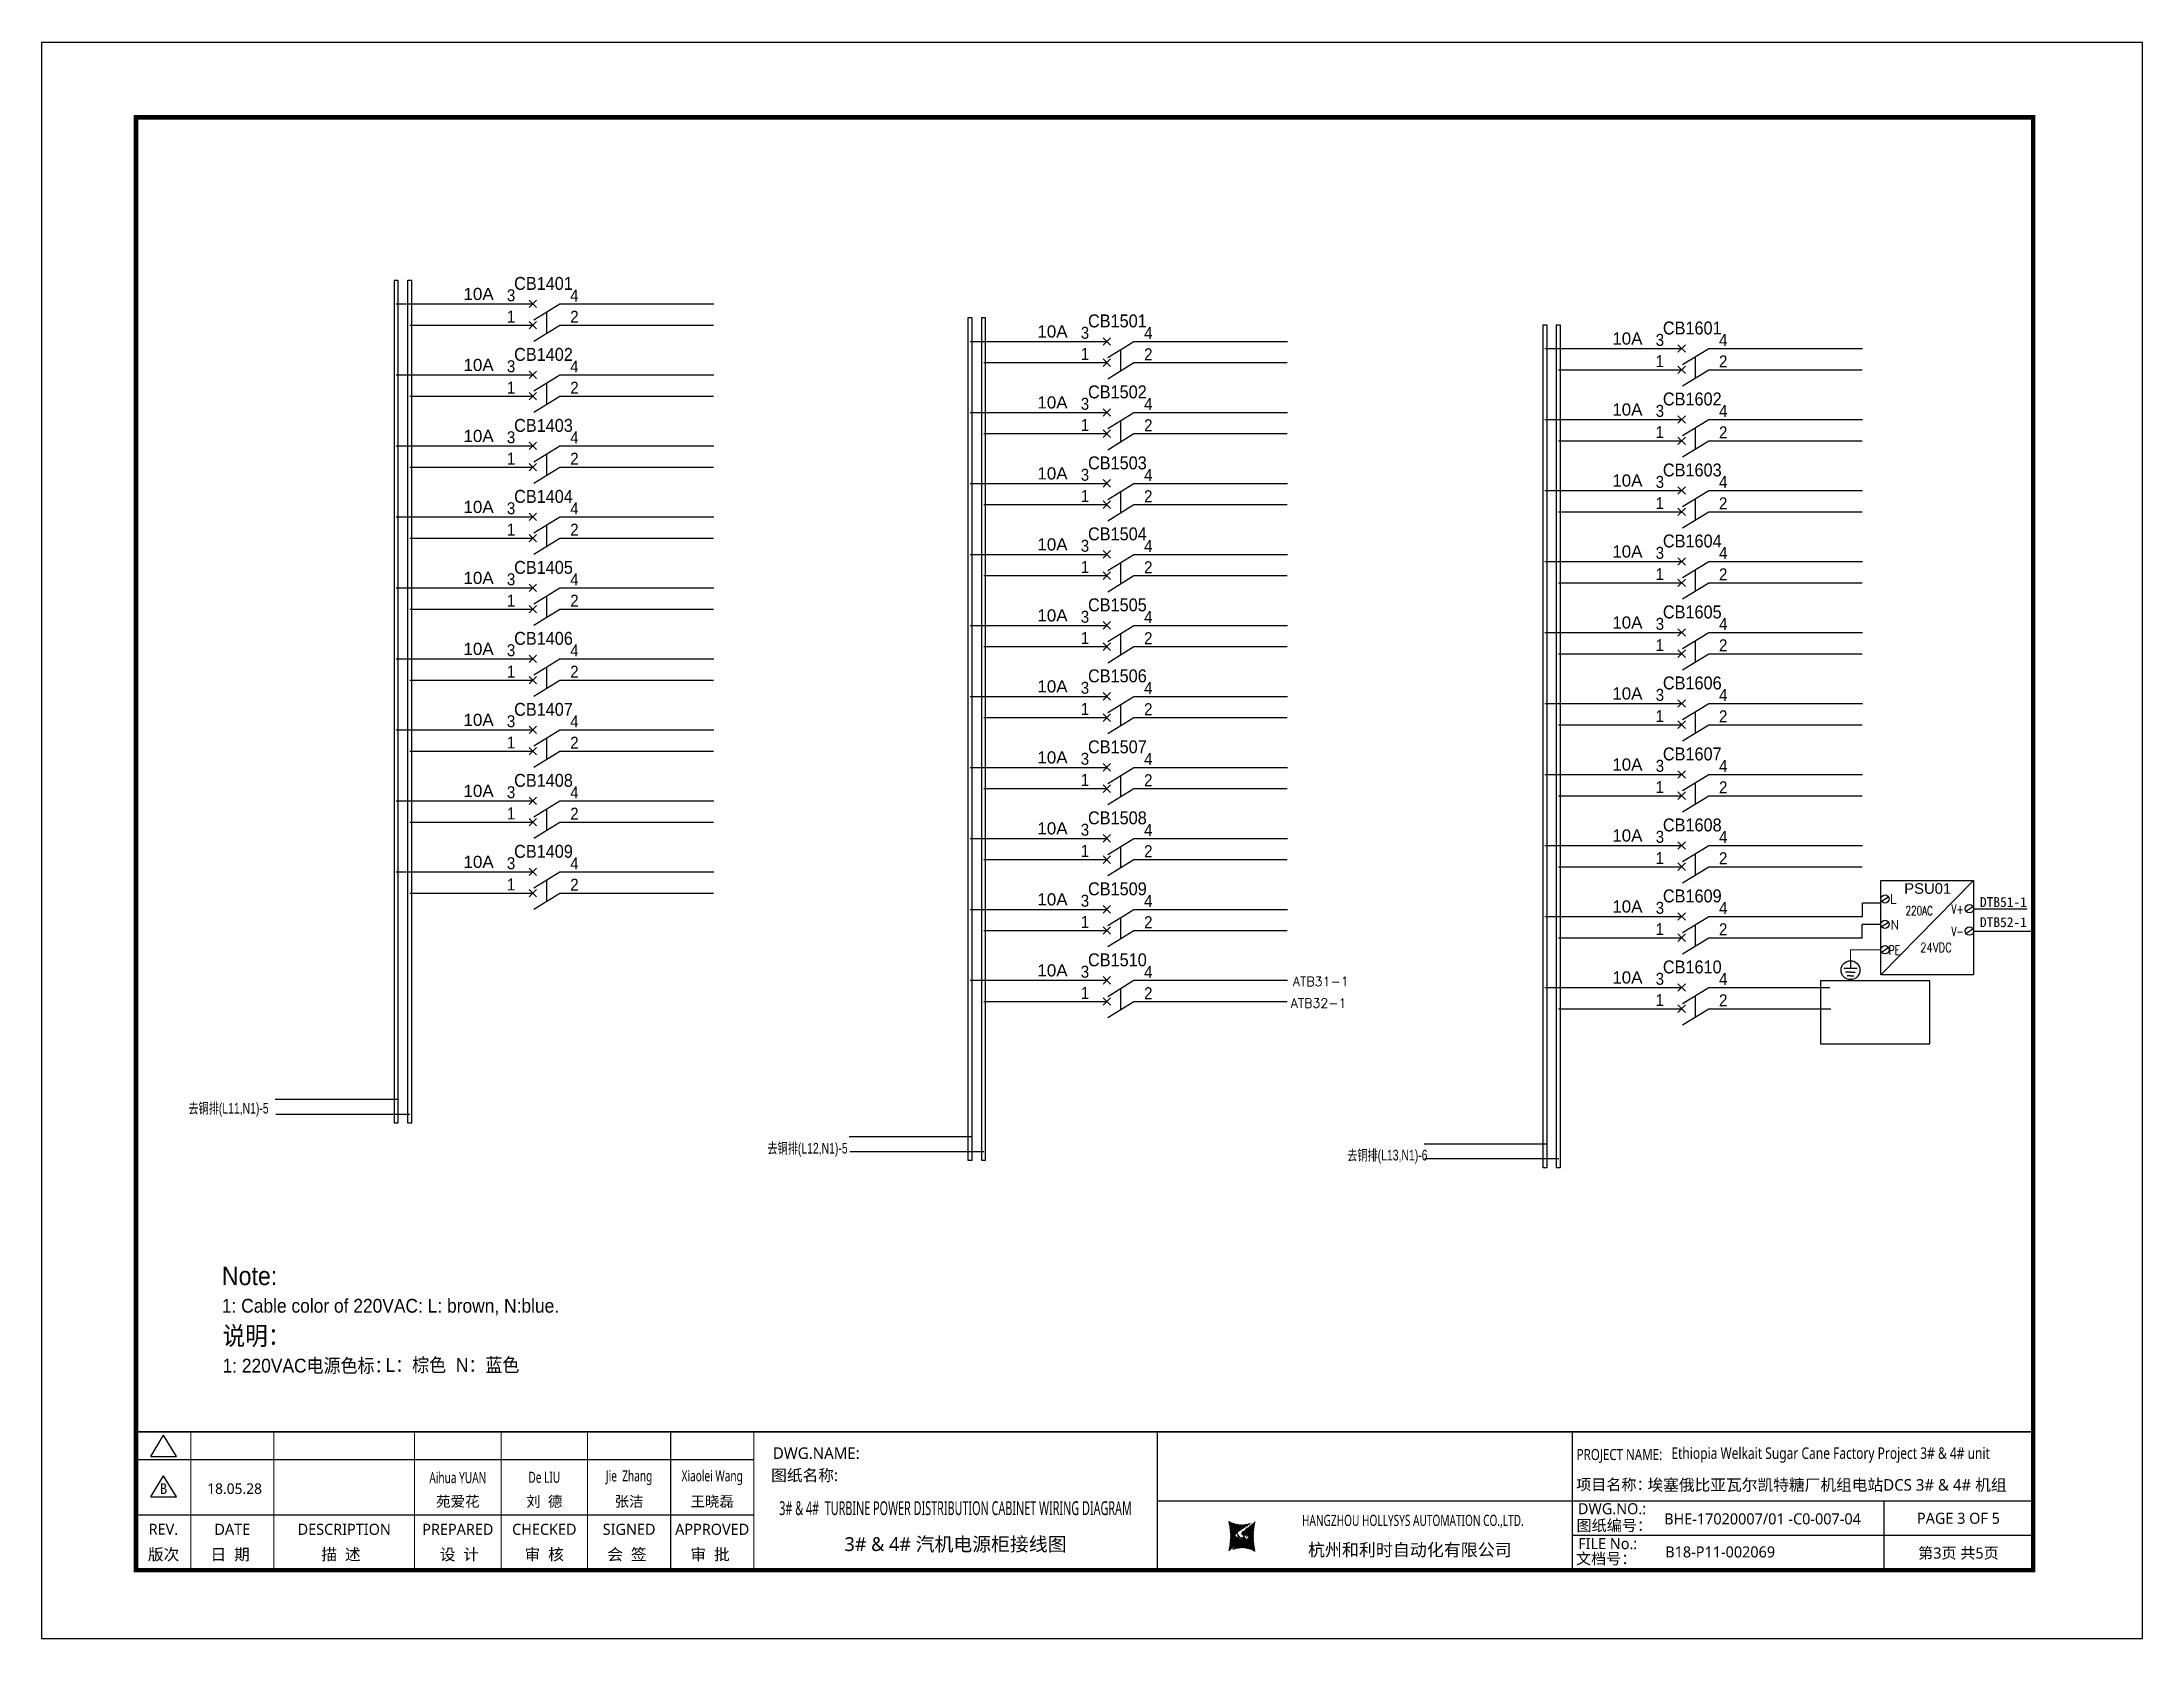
# Model space of a CAD drawing. Extents: x 81437 to 204847, y -54769 to -29444.
# Drawn here: x 106184 to 110740, y -41501 to -38037 of the extents above; entities that cross this region are included whole.
import ezdxf
from ezdxf.enums import TextEntityAlignment as Align
from ezdxf.lldxf.tags import DXFTag

# ---------------------------------------------------------------- set-up
doc = ezdxf.new("R2010")
doc.units = 0
doc.header["$LTSCALE"] = 100
doc.header["$MEASUREMENT"] = 0
for name, color, linetype in [('t', 1, 'Continuous'), ('标准图框及表格', 7, 'Continuous'), ('空气开关', 7, 'Continuous')]:
    doc.layers.add(name, color=color, linetype=linetype)
doc.layers.add('细实线', color=7, linetype='Continuous', lineweight=20)
doc.styles.add('HZ', font='arial.ttf', dxfattribs={"width": 0.7})
doc.styles.add('HZTXT1', font='', dxfattribs={"width": 0.8})
doc.styles.add('ROMANS', font='romans', dxfattribs={"width": 0.8, "height": 2})
doc.styles.add('SIMPLEX', font='simplex')
doc.styles.get("Standard").update_dxf_attribs({"font": ''})
doc.styles.add('微软雅黑', font='')
doc.styles.get('HZTXT1').set_extended_font_data('SimSun')
doc.styles.get('Standard').set_extended_font_data('SimSun')
doc.styles.get('微软雅黑').set_extended_font_data('Microsoft YaHei')
tags = doc.linetypes.add('CENTER', pattern=[2, 1.25, -0.25, 0.25, -0.25]).pattern_tags.tags
tags[10:11] = [DXFTag(74, 4), DXFTag(75, 0), DXFTag(340, '0'), DXFTag(46, 1.0), DXFTag(50, 0.0), DXFTag(44, 0.0), DXFTag(45, 0.0)]
tags[8:9] = [DXFTag(74, 4), DXFTag(75, 0), DXFTag(340, '0'), DXFTag(46, 1.0), DXFTag(50, 0.0), DXFTag(44, 0.0), DXFTag(45, 0.0)]
tags[6:7] = [DXFTag(74, 4), DXFTag(75, 0), DXFTag(340, '0'), DXFTag(46, 1.0), DXFTag(50, 0.0), DXFTag(44, 0.0), DXFTag(45, 0.0)]
tags[4:5] = [DXFTag(74, 4), DXFTag(75, 0), DXFTag(340, '0'), DXFTag(46, 1.0), DXFTag(50, 0.0), DXFTag(44, 0.0), DXFTag(45, 0.0)]
tags = doc.linetypes.add('HIDDEN', pattern=[0.375, 0.25, -0.125]).pattern_tags.tags
tags[6:7] = [DXFTag(74, 4), DXFTag(75, 0), DXFTag(340, '0'), DXFTag(46, 1.0), DXFTag(50, 0.0), DXFTag(44, 0.0), DXFTag(45, 0.0)]
tags[4:5] = [DXFTag(74, 4), DXFTag(75, 0), DXFTag(340, '0'), DXFTag(46, 1.0), DXFTag(50, 0.0), DXFTag(44, 0.0), DXFTag(45, 0.0)]
pattern_1 = [(45, (-6.162819773475348, -58.86246267448996), (-0.736262898216564, 0.7362628982165641), [])]

msp = doc.modelspace()

# ---------------------------------------------------------------- texts
at = {"lineweight": -3, "style": 'HZTXT1'}
for s, p in [('DTB51-1', (110490.6568113023, -39913.44797413937)), ('DTB52-1', (110490.6568113023, -39957.1245553447))]:
    msp.add_text(s, height=21.375, dxfattribs=at).set_placement(p, align=Align.RIGHT)
at = {"color": 7, "linetype": 'HIDDEN', "lineweight": -3, "style": 'SIMPLEX'}
for s, p in [('ATB31-1', (108958.6538373728, -40074.91638571709)), ('ATB32-1', (108953.9798854496, -40122.0367940885))]:
    msp.add_text(s, height=20, dxfattribs=at).set_placement(p, align=Align.MIDDLE)
at = {"style": 'HZ', "width": 0.7}
for s, p in [('去铜排(L11,N1)-5', (106501.9595967884, -40361.4292321304)), ('去铜排(L12,N1)-5', (107758.1550993222, -40448.17198694376)), ('去铜排(L13,N1)-6', (109016.0465674225, -40463.2640368431))]:
    msp.add_text(s, height=23.1, dxfattribs=at).set_placement(p)
at = {"color": 3, "style": 'HZ', "width": 0.9}
for s, height, p in [('Note:', 40, (106574.7020848924, -40733.72281414454)), ('1: Cable color of 220VAC: L: brown, N:blue.', 30, (106574.7020848924, -40793.46825043196)), ('说明：', 40, (106576.1195334742, -40863.60697832057)), ('说明：', 40, (106576.1195334742, -40863.60697832057)), ('1: 220VAC电源色标：', 30, (106576.1195334742, -40923.352414608)), ('L：棕色', 30, (106929.7758663281, -40921.92079224924)), ('N：蓝色', 30, (107082.3933352159, -40921.92095480012))]:
    msp.add_text(s, height=height, dxfattribs=at).set_placement(p)
at = {"layer": '空气开关', "style": 'HZ', "width": 0.9}
for s, p in [('3', (107192.999840509, -38599.49438087454)), ('4', (107330.4123400914, -38599.95254530747)), ('1', (107192.999840509, -38645.60601630605)), ('2', (107330.4123400914, -38646.06418073898)), ('3', (108438.0634074245, -38680.82888717065)), ('4', (108575.4759070069, -38681.28705160358)), ('3', (109685.2878195541, -38696.22521077626)), ('4', (109822.7003191365, -38696.68337520919)), ('1', (108438.0634074245, -38726.94052260215)), ('2', (108575.4759070069, -38727.39868703508)), ('1', (109685.2878195541, -38742.33684620776)), ('2', (109822.7003191365, -38742.79501064069)), ('3', (107192.999840509, -38753.49438087454)), ('4', (107330.4123400914, -38753.95254530747)), ('1', (107192.999840509, -38799.60601630605)), ('2', (107330.4123400914, -38800.06418073898)), ('3', (108438.0634074245, -38834.82888717065)), ('4', (108575.4759070069, -38835.28705160358)), ('1', (108438.0634074245, -38880.94052260215)), ('2', (108575.4759070069, -38881.39868703508)), ('3', (109685.2878195541, -38850.22521077626)), ('4', (109822.7003191365, -38850.68337520919)), ('3', (107192.999840509, -38907.49438087454)), ('4', (107330.4123400914, -38907.95254530747)), ('1', (109685.2878195541, -38896.33684620776)), ('2', (109822.7003191365, -38896.79501064069)), ('1', (107192.999840509, -38953.60601630605)), ('2', (107330.4123400914, -38954.06418073898)), ('3', (108438.0634074245, -38988.82888717065)), ('4', (108575.4759070069, -38989.28705160358)), ('3', (109685.2878195541, -39004.22521077626)), ('4', (109822.7003191365, -39004.68337520919)), ('3', (107192.999840509, -39061.49438087454)), ('4', (107330.4123400914, -39061.95254530747)), ('1', (108438.0634074245, -39034.94052260215)), ('2', (108575.4759070069, -39035.39868703508)), ('1', (109685.2878195541, -39050.33684620776)), ('2', (109822.7003191365, -39050.79501064069)), ('1', (107192.999840509, -39107.60601630605)), ('2', (107330.4123400914, -39108.06418073898)), ('3', (108438.0634074245, -39142.82888717065)), ('4', (108575.4759070069, -39143.28705160358)), ('3', (109685.2878195541, -39158.22521077626)), ('4', (109822.7003191365, -39158.68337520919)), ('1', (108438.0634074245, -39188.94052260215)), ('2', (108575.4759070069, -39189.39868703508)), ('1', (109685.2878195541, -39204.33684620776)), ('2', (109822.7003191365, -39204.79501064069)), ('3', (107192.999840509, -39215.49438087454)), ('4', (107330.4123400914, -39215.95254530747)), ('1', (107192.999840509, -39261.60601630605)), ('2', (107330.4123400914, -39262.06418073898)), ('3', (108438.0634074245, -39296.82888717065)), ('4', (108575.4759070069, -39297.28705160358)), ('1', (108438.0634074245, -39342.94052260215)), ('2', (108575.4759070069, -39343.39868703508)), ('3', (109685.2878195541, -39312.22521077626)), ('4', (109822.7003191365, -39312.68337520919)), ('3', (107192.999840509, -39369.49438087454)), ('4', (107330.4123400914, -39369.95254530747)), ('1', (109685.2878195541, -39358.33684620776)), ('2', (109822.7003191365, -39358.79501064069)), ('1', (107192.999840509, -39415.60601630605)), ('2', (107330.4123400914, -39416.06418073898)), ('3', (108438.0634074245, -39450.82888717065)), ('4', (108575.4759070069, -39451.28705160358)), ('3', (109685.2878195541, -39466.22521077626)), ('4', (109822.7003191365, -39466.68337520919)), ('3', (107192.999840509, -39523.49438087457)), ('4', (107330.4123400914, -39523.95254530747)), ('1', (108438.0634074245, -39496.94052260215)), ('2', (108575.4759070069, -39497.39868703508)), ('1', (109685.2878195541, -39512.33684620776)), ('2', (109822.7003191365, -39512.79501064069)), ('1', (107192.999840509, -39569.60601630605)), ('2', (107330.4123400914, -39570.06418073898)), ('3', (108438.0634074245, -39604.82888717068)), ('4', (108575.4759070069, -39605.28705160358)), ('1', (108438.0634074245, -39650.94052260215)), ('2', (108575.4759070069, -39651.39868703508)), ('3', (109685.2878195541, -39620.22521077629)), ('4', (109822.7003191365, -39620.68337520919)), ('3', (107192.999840509, -39677.49438087457)), ('4', (107330.4123400914, -39677.95254530747)), ('1', (109685.2878195541, -39666.33684620776)), ('2', (109822.7003191365, -39666.79501064069)), ('1', (107192.999840509, -39723.60601630605)), ('2', (107330.4123400914, -39724.06418073898)), ('3', (108438.0634074245, -39758.82888717068)), ('4', (108575.4759070069, -39759.28705160358)), ('3', (109685.2878195541, -39774.22521077629)), ('4', (109822.7003191365, -39774.68337520919)), ('3', (107192.999840509, -39831.49438087457)), ('4', (107330.4123400914, -39831.95254530747)), ('1', (108438.0634074245, -39804.94052260215)), ('2', (108575.4759070069, -39805.39868703508)), ('1', (109685.2878195541, -39820.33684620776)), ('2', (109822.7003191365, -39820.79501064069)), ('1', (107192.999840509, -39877.60601630605)), ('2', (107330.4123400914, -39878.06418073898)), ('3', (108438.0634074245, -39912.82888717068)), ('4', (108575.4759070069, -39913.28705160358)), ('3', (109685.2878195541, -39928.22521077629)), ('4', (109822.7003191365, -39928.68337520919)), ('1', (108438.0634074245, -39958.94052260215)), ('2', (108575.4759070069, -39959.39868703508)), ('1', (109685.2878195541, -39974.33684620776)), ('2', (109822.7003191365, -39974.79501064069)), ('3', (108438.0634074245, -40066.82888717068)), ('4', (108575.4759070069, -40067.28705160358)), ('1', (108438.0634074245, -40112.94052260215)), ('2', (108575.4759070069, -40113.39868703508)), ('3', (109685.2878195541, -40082.22521077629)), ('4', (109822.7003191365, -40082.68337520919)), ('1', (109685.2878195541, -40128.33684620776)), ('2', (109822.7003191365, -40128.79501064069))]:
    msp.add_text(s, height=26.00961058081033, dxfattribs=at).set_placement(p)

# ---------------------------------------------------------------- blocks, each defined once
blk = doc.blocks.new('供电端子')
at = {"style": 'HZ', "width": 0.7}
blk.add_attdef('供电端子', (0, 0), '', height=17, dxfattribs=at)
blk = doc.blocks.new('图框')
at = {"layer": '标准图框及表格'}
h = blk.add_hatch(dxfattribs=at)
h.set_pattern_fill('ANSI31', color=5, scale=8.329863809039892, style=0)
h.set_pattern_definition(pattern_1)
edge = h.paths.add_edge_path()
edge.add_arc((2393.094436262916, -3057.016314091056), 55.18534773488954, 238.1092081981581, 291.6531626184834)
edge.add_line((2413.457117633552, -3108.307481089123), (2382.362679957259, -3129.105284474292))
edge.add_arc((2232.744557938924, -3137.191253253037), 135.3602868968974, 346.3915348661821, 374.2500326978034)
edge.add_line((2364.304773850054, -3169.039594784347), (2391.343418124445, -3146.7148906974))
edge.add_line((2385.17637942767, -3139.143911424919), (2389.981166822123, -3139.761302572286))
edge.add_spline(control_points=[(2391.307199095063, -3146.750097628447), (2392.196661605914, -3145.885543305817), (2393.808172678844, -3144.319160410171), (2393.706362376579, -3140.114756849009), (2391.263680388605, -3139.875266105763), (2389.959101290711, -3139.747359722689)], knot_values=[0, 0, 0, 0, 6.844331067525468, 12.40042740766005, 18.76924275352248, 18.76924275352248, 18.76924275352248, 18.76924275352248], weights=[1, 1, 1, 1, 1, 1], degree=3, periodic=0)
edge.add_spline(control_points=[(2382.352543285211, -3129.127895979397), (2381.626555155563, -3129.73152025812), (2380.315378592357, -3130.821700626719), (2379.381276507607, -3132.24510027398), (2378.964379386169, -3132.880374753903)], knot_values=[0, 0, 0, 0, 5.253673658024614, 9.488438564008057, 9.488438564008057, 9.488438564008057, 9.488438564008057], weights=[1, 1, 1, 1, 1], degree=3, periodic=0)
edge.add_spline(control_points=[(2380.109845815059, -3131.144179531064), (2379.558651433159, -3131.767985770505), (2378.469607692277, -3133.249177120419), (2378.75000888206, -3136.59141356358), (2381.696031569307, -3138.758015293683), (2384.022624161043, -3139.007997601494), (2385.15175362843, -3139.129317677358)], knot_values=[10.66597461496156, 10.66597461496156, 10.66597461496156, 10.66597461496156, 18.97770399508879, 28.89455822145742, 41.119553648298, 52.64692538081317, 52.64692538081317, 52.64692538081317, 52.64692538081317], weights=[1, 1, 1, 1, 1, 1, 1], degree=3, periodic=0)
h = blk.add_hatch(dxfattribs=at)
h.set_pattern_fill('ANSI31', color=3, scale=8.329863809039892, style=0)
h.set_pattern_definition(pattern_1)
edge = h.paths.add_edge_path()
edge.add_line((2396.306912351669, -3134.638821765021), (2401.543221691929, -3135.303048767099))
edge.add_spline(control_points=[(2394.881673431148, -3127.632408877759), (2393.992210920092, -3128.496963200258), (2392.380699847337, -3130.063346096064), (2392.482510149457, -3134.26774965708), (2394.925192137576, -3134.507240400384), (2396.229771235499, -3134.635146783385)], knot_values=[0, 0, 0, 0, 6.844331067526932, 12.40042740766158, 18.76924275352342, 18.76924275352342, 18.76924275352342, 18.76924275352342], weights=[1, 1, 1, 1, 1, 1], degree=3, periodic=0)
edge.add_line((2421.884098676157, -3105.342911721815), (2394.845454401773, -3127.667615808762))
edge.add_spline(control_points=[(2406.462349776273, -3142.781070641064), (2406.85282482484, -3142.285248106444), (2407.700959278394, -3140.915136680455), (2407.438863643569, -3137.791092942495), (2404.4928409567, -3135.624491212552), (2402.166248364556, -3135.374508904741), (2401.037118897577, -3135.253188828716)], knot_values=[12.65408913243743, 12.65408913243743, 12.65408913243743, 12.65408913243743, 18.97770399508879, 28.89455822145742, 41.119553648298, 52.64692538081317, 52.64692538081317, 52.64692538081317, 52.64692538081317], weights=[1, 1, 1, 1, 1, 1, 1], degree=3, periodic=0)
edge.add_line((2405.463463917236, -3143.838156073773), (2406.618423075823, -3142.594514654259))
edge.add_line((2403.858524028219, -3145.261600863971), (2405.463463917236, -3143.838156073904))
edge.add_line((2372.73175489228, -3166.075025417009), (2403.826192568573, -3145.277222031841))
edge.add_arc((2393.094436262916, -3217.366192415033), 55.18534773488965, 58.10920819815809, 111.6531626184834)
edge.add_arc((2553.444314586908, -3137.191253253037), 135.360286896897, 166.3915348661823, 194.2500326978024)
at = {"color": 7}
for p, q in [((2209.47921527367, -2910.443887418679), (2209.47921527367, -3210.443887418679)), ((3109.47921527367, -2910.443887418679), (3109.47921527367, -3210.443887418679)), ((-6.162819773475348, -2970.443887418679), (1333.995352829523, -2970.443887418679)), ((-6.162819773475348, -3090.443887418679), (1333.995352829523, -3090.443887418679)), ((2209.47921527367, -3060.443887418679), (3109.47921527367, -3060.443887418679)), ((3109.47921527367, -3060.443887418679), (4109.47921527367, -3060.443887418679)), ((3785.62275226965, -3060.443887418679), (3785.62275226965, -3210.443887418679)), ((4109.47921527367, -3135.443887418679), (3109.47921527367, -3135.443887418679))]:
    blk.add_line(p, q, dxfattribs=at)
at = {"color": 7, "const_width": 3}
blk.add_lwpolyline([(4109.47921527367, -2910.443887418679), (-6.162819773475348, -2910.443887418679)], dxfattribs=at)
at = {"layer": 't', "color": 7}
for p, q in [((25.78656344305637, -2963.855076038152), (53.73638948711596, -2917.984787991318)), ((81.68621553114644, -2963.855076038152), (53.73638948711596, -2917.984787991318)), ((25.78656344305637, -2963.855076038152), (81.68621553114644, -2963.855076038152)), ((25.78656344305637, -3051.839702165522), (53.73638948711596, -3005.969414118631)), ((81.68621553114644, -3051.839702165522), (53.73638948711596, -3005.969414118631)), ((25.78656344305637, -3051.839702165522), (81.68621553114644, -3051.839702165522))]:
    blk.add_line(p, q, dxfattribs=at)
at = {"layer": 't', "color": 7, "const_width": 9.61519705431492}
blk.add_lwpolyline([(4109.47921527367, -3210.443887418679), (4109.47921527367, -58.86246267448996), (-6.162819773475348, -58.86246267448996), (-6.162819773475348, -3210.443887418679)], close=True, dxfattribs=at)
at = {"layer": 't', "color": 7, "const_width": 2.40379926357873}
for points in [[(112.6024995874977, -2911.645787050457), (112.6024995874977, -3210.443887418679)], [(292.8874443558816, -2911.645787050457), (292.8874443558816, -3210.443887418679)], [(598.2254953145239, -2911.645787050457), (598.2254953145239, -3215.27550872017)], [(785.8254793036103, -2911.645787050457), (785.8254793036103, -3215.27550872017)], [(973.4254632926677, -2911.645787050457), (973.4254632926677, -3215.27550872017)], [(1153.71040806111, -2911.645787050457), (1153.71040806111, -3215.27550872017)], [(1333.995352829523, -2911.645787050457), (1333.995352829523, -3215.27550872017)]]:
    blk.add_lwpolyline(points, dxfattribs=at)
at = {"color": 7, "linetype": 'CENTER', "style": '微软雅黑'}
for s, height, p in [('项目名称：', 24, (3118.237888517288, -3036.94681899895)), ('图纸编号：', 24, (3119.058468482224, -3125.527001057468)), ('杭州和利时自动化有限公司', 27, (2536.38633266712, -3179.976961063531)), ('文档号：', 24, (3117.869572934458, -3197.591179766443))]:
    blk.add_text(s, height=height, dxfattribs=at).set_placement(p)
at = {"color": 7, "style": '微软雅黑', "flags": 8}
for tag, p, height in [('DWG.NAME:', (1375.473639447489, -2969.2419877869), 25), ('DWG.NO.:', (3122.023352488108, -3089.264933317976), 24), ('图纸编号', (3309.199899152482, -3111.267140832559), 24), ('FILENO.:', (3122.509725826509, -3164.966587124836), 24), ('文档号', (3311.563545755656, -3182.994948628203), 24)]:
    blk.add_attdef(tag, p, '', height=height, dxfattribs=at)
at = {"color": 7, "style": '微软雅黑', "width": 0.8, "flags": 8}
for tag, p, height in [('PROJECTNAME:', (3119.317365890063, -2971.670387076527), 24), ('PROJECT_NAME', (3324.743137664682, -2969.191656158461), 25)]:
    blk.add_attdef(tag, p, '', height=height, dxfattribs=at)
at = {"color": 7, "style": '微软雅黑', "flags": 8}
for tag, height, width, p in [('RENLIU', 24, 0.7, (692.0254873090671, -3009.243060483925)), ('SHUFENWANG', 24, 0.7, (879.6254712981536, -3009.243060483925)), ('FANGHOU', 24, 0.7, (1063.567935676903, -3009.243060483925)), ('DANDANLI', 24, 0.7, (1243.852880445316, -3009.243060483925)), ('#10STATIONONTROLCABINETCOVER', 30, 0.6, (1771.737284051596, -3076.044837234568)), ('HANGZHOUHOLLYSYSAUTOMATIONCO.,LTD.', 24, 0.7, (2763.919484516009, -3104.577265918681))]:
    blk.add_attdef(tag, text='', height=height, dxfattribs=dict(at, width=width)).set_placement(p, align=Align.MIDDLE)
for tag, p in [('图纸名称:', (1371.649552043295, -3024.785799731683)), ('项目名称', (3272.897224152879, -3045.626842364768))]:
    blk.add_attdef(tag, text='', height=25, dxfattribs=at).set_placement(p, align=Align.BOTTOM_LEFT)
at = {"color": 7, "flags": 8}
blk.add_attdef('A', text='', height=23, dxfattribs=at).set_placement((53.73638948711596, -3033.744016823508), align=Align.MIDDLE)
at = {"color": 7, "style": '微软雅黑', "flags": 8}
for tag, height, p in [('设计时间', 23, (207.7030023673433, -3033.744016823508)), ('刘仁', 23, (692.0254873090671, -3061.050838701933)), ('王姝芬', 23, (879.6254712981536, -3061.050838701933)), ('侯方', 23, (1063.567935676903, -3061.050838701933)), ('李丹丹', 23, (1243.852880445316, -3061.050838701933)), ('PAGEXOFX', 24, (3947.55098377166, -3097.943887418679)), ('REV.', 24, (53.21983990701119, -3121.911417548025)), ('DATE', 24, (202.7449719716897, -3121.911417548025)), ('DESCRIPTION', 24, (445.5564698352027, -3121.911417548025)), ('PREPARED', 24, (692.0254873090671, -3121.911417548025)), ('CHECKED', 24, (879.625471298139, -3121.911417548025)), ('SIGNED', 24, (1063.567935676889, -3121.911417548025)), ('APPROVED', 24, (1243.852880445316, -3121.911417548025)), ('图纸名称', 30, (1771.737284051596, -3153.557526718527)), ('第几页共几页', 24, (3947.55098377166, -3172.943887418679))]:
    blk.add_attdef(tag, text='', height=height, dxfattribs=at).set_placement(p, align=Align.MIDDLE)
at = {"layer": 't', "color": 7, "style": '微软雅黑'}
for s, p in [('版次', (53.73638948711596, -3176.462903945333)), ('日  期', (198.0371495971121, -3176.462903945333)), ('描  述', (438.3267756979694, -3176.462903945333)), ('设  计', (695.3342144116759, -3176.462903945333)), ('审  核', (879.4319590690502, -3176.462903945333)), ('会  签', (1058.860113302311, -3176.462903945333)), ('审  批', (1239.145058070724, -3176.462903945333))]:
    blk.add_text(s, height=25, dxfattribs=at).set_placement(p, align=Align.MIDDLE_CENTER)
at = {"layer": '标准图框及表格', "color": 5, "style": 'HZ'}
for s, p in [('pgqh', (2367.722055843864, -3118.539690870716)), ('hollilas', (2367.889081852576, -3144.830947292762))]:
    blk.add_text(s, height=5.205656721233694, dxfattribs=at).set_placement(p)
at = {"layer": '标准图框及表格', "color": 3, "style": 'HZ'}
for s, height, p in [('auto', 8.676094535389492, (2394.744307490306, -3133.062499086471)), ('hollysys', 4.338047267694746, (2396.375285240625, -3158.593924068552))]:
    blk.add_text(s, height=height, dxfattribs=at).set_placement(p)
blk = doc.blocks.new('SM电源接线块配电')
at = {"color": 7}
for p, q in [((1.505537037621252, -45.05783100335975), (16.44188895868137, -35.10717820146238)), ((1.505537037621252, -100.0935861650796), (16.44188895868137, -90.14293336318224)), ((184.638518083666, -66.23460354885901), (199.5748700047261, -56.28395074696164)), ((184.638518083666, -114.694488939509), (199.5748700047261, -104.7438361376117)), ((1.505537037621252, -155.1293413267995), (16.44188895868137, -145.1786885249021))]:
    blk.add_line(p, q, dxfattribs=at)
blk.add_lwpolyline([(0, 0), (201.0804070423474, 0), (201.0804070423474, -204.5581729743863), (0, -204.5581729743863)], close=True, dxfattribs=at)
for centre in [(8.97371299812221, -40.08250460241106), (8.97371299812221, -95.11825976413093), (192.1066940441669, -61.25927714791032), (192.1066940441669, -109.7191625385603), (8.97371299812221, -150.1540149258508)]:
    blk.add_circle(centre, 8.973712998169068, dxfattribs=at)
at = {"layer": '细实线'}
blk.add_line((0, -204.5581729743863), (201.0804070423474, 0), dxfattribs=at)
at = {"layer": '空气开关', "style": 'ROMANS'}
for s, p in [('L', (19.54235455550952, -49.52798848066595)), ('N', (20.86859563348116, -106.0617340513854))]:
    blk.add_text(s, height=20, dxfattribs=at).set_placement(p)
at = {"layer": '空气开关', "style": 'ROMANS', "width": 0.7}
blk.add_text('220AC', height=20, dxfattribs=at).set_placement((83.182789697923, -75.39625972183421), align=Align.CENTER)
for s, p in [('V+', (153.1995913386345, -72.20275143519393)), ('V-', (153.1995913386345, -120.6626368257857)), ('PE', (17.32815810636384, -161.0974892131344))]:
    blk.add_text(s, height=20, dxfattribs=at).set_placement(p)
at = {"layer": '细实线', "color": 0, "style": 'HZ'}
blk.add_attdef('电源位号', text='', height=23, dxfattribs=at).set_placement((101.5828894562728, -28.81961735541699), align=Align.CENTER)
at = {"layer": '细实线', "color": 0, "style": 'ROMANS', "width": 0.8}
blk.add_attdef('24VDC', text='', height=20, dxfattribs=at).set_placement((119.5574791341605, -155.2948925742821), align=Align.CENTER)
at = {"layer": '细实线', "style": 'HZ'}
blk.add_attdef('电流', text='', height=20, dxfattribs=at).set_placement((110.971414435684, -185.8682505221514), align=Align.CENTER)

# ---------------------------------------------------------------- linework, layer by layer
at = {"color": 43}
for p, q in [((106952.7449950578, -38605.18934319676), (107249.409608687, -38605.18934319676)), ((107307.9633399982, -38605.18934319676), (107641.6588021445, -38605.18934319676)), ((108197.8085619733, -38686.52384949286), (108494.4731756025, -38686.52384949286)), ((108553.0269069137, -38686.52384949286), (108886.7223690599, -38686.52384949286)), ((109445.0329741029, -38701.92017309848), (109741.6975877321, -38701.92017309848)), ((109800.2513190433, -38701.92017309848), (110133.9467811896, -38701.92017309848)), ((106952.7449950578, -38759.18934319676), (107249.409608687, -38759.18934319676)), ((107307.9633399982, -38759.18934319676), (107641.6588021445, -38759.18934319676)), ((108197.8085619733, -38840.52384949286), (108494.4731756025, -38840.52384949286)), ((108553.0269069137, -38840.52384949286), (108886.7223690599, -38840.52384949286)), ((109445.0329741029, -38855.92017309848), (109741.6975877321, -38855.92017309848)), ((109800.2513190433, -38855.92017309848), (110133.9467811896, -38855.92017309848)), ((106952.7449950578, -38913.18934319676), (107249.409608687, -38913.18934319676)), ((107307.9633399982, -38913.18934319676), (107641.6588021445, -38913.18934319676)), ((108197.8085619733, -38994.52384949286), (108494.4731756025, -38994.52384949286)), ((108553.0269069137, -38994.52384949286), (108886.7223690599, -38994.52384949286)), ((109445.0329741029, -39009.92017309848), (109741.6975877321, -39009.92017309848)), ((109800.2513190433, -39009.92017309848), (110133.9467811896, -39009.92017309848)), ((106952.7449950578, -39067.18934319676), (107249.409608687, -39067.18934319676)), ((107307.9633399982, -39067.18934319676), (107641.6588021445, -39067.18934319676)), ((108197.8085619733, -39148.52384949286), (108494.4731756025, -39148.52384949286)), ((108553.0269069137, -39148.52384949286), (108886.7223690599, -39148.52384949286)), ((109445.0329741029, -39163.92017309848), (109741.6975877321, -39163.92017309848)), ((109800.2513190433, -39163.92017309848), (110133.9467811896, -39163.92017309848)), ((106952.7449950578, -39221.18934319676), (107249.409608687, -39221.18934319676)), ((107307.9633399982, -39221.18934319676), (107641.6588021445, -39221.18934319676)), ((108197.8085619733, -39302.52384949286), (108494.4731756025, -39302.52384949286)), ((108553.0269069137, -39302.52384949286), (108886.7223690599, -39302.52384949286)), ((109445.0329741029, -39317.92017309848), (109741.6975877321, -39317.92017309848)), ((109800.2513190433, -39317.92017309848), (110133.9467811896, -39317.92017309848)), ((106952.7449950578, -39375.18934319676), (107249.409608687, -39375.18934319676)), ((107307.9633399982, -39375.18934319676), (107641.6588021445, -39375.18934319676)), ((108197.8085619733, -39456.52384949286), (108494.4731756025, -39456.52384949286)), ((108553.0269069137, -39456.52384949286), (108886.7223690599, -39456.52384949286)), ((109445.0329741029, -39471.92017309848), (109741.6975877321, -39471.92017309848)), ((109800.2513190433, -39471.92017309848), (110133.9467811896, -39471.92017309848)), ((106952.7449950578, -39529.18934319676), (107249.409608687, -39529.18934319676)), ((107307.9633399982, -39529.18934319676), (107641.6588021445, -39529.18934319676)), ((108197.8085619733, -39610.52384949286), (108494.4731756025, -39610.52384949286)), ((108553.0269069137, -39610.52384949286), (108886.7223690599, -39610.52384949286)), ((109445.0329741029, -39625.92017309848), (109741.6975877321, -39625.92017309848)), ((109800.2513190433, -39625.92017309848), (110133.9467811896, -39625.92017309848)), ((106952.7449950578, -39683.18934319676), (107249.409608687, -39683.18934319676)), ((107307.9633399982, -39683.18934319676), (107641.6588021445, -39683.18934319676)), ((108197.8085619733, -39764.52384949286), (108494.4731756025, -39764.52384949286)), ((108553.0269069137, -39764.52384949286), (108886.7223690599, -39764.52384949286)), ((109445.0329741029, -39779.92017309848), (109741.6975877321, -39779.92017309848)), ((109800.2513190433, -39779.92017309848), (110133.9467811896, -39779.92017309848)), ((106952.7449950578, -39837.18934319676), (107249.409608687, -39837.18934319676)), ((107307.9633399982, -39837.18934319676), (107641.6588021445, -39837.18934319676)), ((108197.8085619733, -39918.52384949286), (108494.4731756025, -39918.52384949286)), ((108553.0269069137, -39918.52384949286), (108886.7223690599, -39918.52384949286)), ((109445.0329741029, -39933.92017309848), (109741.6975877321, -39933.92017309848)), ((109800.2513190433, -39933.92017309848), (110133.9467811896, -39933.92017309848)), ((108197.8085619733, -40072.52384949286), (108494.4731756025, -40072.52384949286)), ((108553.0269069137, -40072.52384949286), (108886.7223690599, -40072.52384949286)), ((109445.0329741029, -40087.92017309848), (109741.6975877321, -40087.92017309848)), ((109800.2513190433, -40087.92017309848), (110063.1604501171, -40087.92017309848)), ((106690.5518086501, -40330.17401503368), (106957.0604478341, -40330.17401503368)), ((107935.6153755656, -40411.50852132979), (108202.1240147496, -40411.50852132979)), ((109182.8397876952, -40426.9048449354), (109449.3484268792, -40426.9048449354))]:
    msp.add_line(p, q, dxfattribs=at)
at = {"color": 6}
for p, q in [((107257.5014875344, -38613.2812220441), (107241.3177298397, -38597.09746434943)), ((107241.3177298397, -38613.2812220441), (107257.5014875344, -38597.09746434943)), ((107251.4916650621, -38639.97732937439), (107307.9633399982, -38605.18934319676)), ((107241.3177298397, -38659.3928574756), (107257.5014875344, -38643.20909978093)), ((107257.5014875344, -38659.3928574756), (107241.3177298397, -38643.20909978093)), ((107251.4916650621, -38686.08896480589), (107307.9633399982, -38651.30097862826)), ((108502.5650544499, -38694.6157283402), (108486.3812967552, -38678.43197064553)), ((108486.3812967552, -38694.6157283402), (108502.5650544499, -38678.43197064553)), ((108486.3812967552, -38740.7273637717), (108502.5650544499, -38724.54360607703)), ((108502.5650544499, -38740.7273637717), (108486.3812967552, -38724.54360607703)), ((108496.5552319776, -38721.31183567049), (108553.0269069137, -38686.52384949286)), ((109749.7894665795, -38710.01205194581), (109733.6057088848, -38693.82829425114)), ((109733.6057088848, -38710.01205194581), (109749.7894665795, -38693.82829425114)), ((109743.7796441072, -38736.70815927611), (109800.2513190433, -38701.92017309848)), ((107257.5014875344, -38767.2812220441), (107241.3177298397, -38751.09746434943)), ((107241.3177298397, -38767.2812220441), (107257.5014875344, -38751.09746434943)), ((107251.4916650621, -38793.97732937439), (107307.9633399982, -38759.18934319676)), ((108496.5552319776, -38767.423471102), (108553.0269069137, -38732.63548492437)), ((109733.6057088848, -38756.12368737732), (109749.7894665795, -38739.93992968265)), ((109749.7894665795, -38756.12368737732), (109733.6057088848, -38739.93992968265)), ((109743.7796441072, -38782.81979470761), (109800.2513190433, -38748.03180852998)), ((107257.5014875344, -38813.3928574756), (107241.3177298397, -38797.20909978093)), ((107241.3177298397, -38813.3928574756), (107257.5014875344, -38797.20909978093)), ((107251.4916650621, -38840.08896480589), (107307.9633399982, -38805.30097862826)), ((108502.5650544499, -38848.6157283402), (108486.3812967552, -38832.43197064553)), ((108486.3812967552, -38848.6157283402), (108502.5650544499, -38832.43197064553)), ((108496.5552319776, -38875.31183567049), (108553.0269069137, -38840.52384949286)), ((109749.7894665795, -38864.01205194581), (109733.6057088848, -38847.82829425114)), ((109733.6057088848, -38864.01205194581), (109749.7894665795, -38847.82829425114)), ((109743.7796441072, -38890.70815927611), (109800.2513190433, -38855.92017309848)), ((107241.3177298397, -38921.2812220441), (107257.5014875344, -38905.09746434943)), ((107257.5014875344, -38921.2812220441), (107241.3177298397, -38905.09746434943)), ((108502.5650544499, -38894.7273637717), (108486.3812967552, -38878.54360607703)), ((108486.3812967552, -38894.7273637717), (108502.5650544499, -38878.54360607703)), ((108496.5552319776, -38921.423471102), (108553.0269069137, -38886.63548492437)), ((109749.7894665795, -38910.12368737732), (109733.6057088848, -38893.93992968265)), ((109733.6057088848, -38910.12368737732), (109749.7894665795, -38893.93992968265)), ((109743.7796441072, -38936.81979470761), (109800.2513190433, -38902.03180852998)), ((107241.3177298397, -38967.3928574756), (107257.5014875344, -38951.20909978093)), ((107257.5014875344, -38967.3928574756), (107241.3177298397, -38951.20909978093)), ((107251.4916650621, -38947.97732937439), (107307.9633399982, -38913.18934319676)), ((107251.4916650621, -38994.08896480589), (107307.9633399982, -38959.30097862826)), ((108486.3812967552, -39002.6157283402), (108502.5650544499, -38986.43197064553)), ((108502.5650544499, -39002.6157283402), (108486.3812967552, -38986.43197064553)), ((108496.5552319776, -39029.31183567049), (108553.0269069137, -38994.52384949286)), ((108486.3812967552, -39048.7273637717), (108502.5650544499, -39032.54360607703)), ((108502.5650544499, -39048.7273637717), (108486.3812967552, -39032.54360607703)), ((108496.5552319776, -39075.423471102), (108553.0269069137, -39040.63548492437)), ((109733.6057088848, -39018.01205194581), (109749.7894665795, -39001.82829425114)), ((109749.7894665795, -39018.01205194581), (109733.6057088848, -39001.82829425114)), ((109743.7796441072, -39044.70815927611), (109800.2513190433, -39009.92017309848)), ((107257.5014875344, -39075.2812220441), (107241.3177298397, -39059.09746434943)), ((107241.3177298397, -39075.2812220441), (107257.5014875344, -39059.09746434943)), ((107251.4916650621, -39101.97732937439), (107307.9633399982, -39067.18934319676)), ((109733.6057088848, -39064.12368737732), (109749.7894665795, -39047.93992968265)), ((109749.7894665795, -39064.12368737732), (109733.6057088848, -39047.93992968265)), ((109743.7796441072, -39090.81979470761), (109800.2513190433, -39056.03180852998)), ((107257.5014875344, -39121.3928574756), (107241.3177298397, -39105.20909978093)), ((107241.3177298397, -39121.3928574756), (107257.5014875344, -39105.20909978093)), ((107251.4916650621, -39148.08896480589), (107307.9633399982, -39113.30097862826)), ((108502.5650544499, -39156.6157283402), (108486.3812967552, -39140.43197064553)), ((108486.3812967552, -39156.6157283402), (108502.5650544499, -39140.43197064553)), ((108496.5552319776, -39183.31183567049), (108553.0269069137, -39148.52384949286)), ((109749.7894665795, -39172.01205194581), (109733.6057088848, -39155.82829425114)), ((109733.6057088848, -39172.01205194581), (109749.7894665795, -39155.82829425114)), ((109743.7796441072, -39198.70815927611), (109800.2513190433, -39163.92017309848)), ((107241.3177298397, -39229.2812220441), (107257.5014875344, -39213.09746434943)), ((107257.5014875344, -39229.2812220441), (107241.3177298397, -39213.09746434943)), ((107251.4916650621, -39255.97732937439), (107307.9633399982, -39221.18934319676)), ((108502.5650544499, -39202.7273637717), (108486.3812967552, -39186.54360607703)), ((108486.3812967552, -39202.7273637717), (108502.5650544499, -39186.54360607703)), ((108496.5552319776, -39229.423471102), (108553.0269069137, -39194.63548492437)), ((109749.7894665795, -39218.12368737732), (109733.6057088848, -39201.93992968265)), ((109733.6057088848, -39218.12368737732), (109749.7894665795, -39201.93992968265)), ((109743.7796441072, -39244.81979470761), (109800.2513190433, -39210.03180852998)), ((107241.3177298397, -39275.3928574756), (107257.5014875344, -39259.20909978093)), ((107257.5014875344, -39275.3928574756), (107241.3177298397, -39259.20909978093)), ((107251.4916650621, -39302.08896480589), (107307.9633399982, -39267.30097862826)), ((108486.3812967552, -39310.6157283402), (108502.5650544499, -39294.43197064553)), ((108502.5650544499, -39310.6157283402), (108486.3812967552, -39294.43197064553)), ((108496.5552319776, -39337.31183567049), (108553.0269069137, -39302.52384949286)), ((109733.6057088848, -39326.01205194581), (109749.7894665795, -39309.82829425114)), ((109749.7894665795, -39326.01205194581), (109733.6057088848, -39309.82829425114)), ((108486.3812967552, -39356.7273637717), (108502.5650544499, -39340.54360607703)), ((108502.5650544499, -39356.7273637717), (108486.3812967552, -39340.54360607703)), ((108496.5552319776, -39383.423471102), (108553.0269069137, -39348.63548492437)), ((109733.6057088848, -39372.12368737732), (109749.7894665795, -39355.93992968265)), ((109749.7894665795, -39372.12368737732), (109733.6057088848, -39355.93992968265)), ((109743.7796441072, -39352.70815927611), (109800.2513190433, -39317.92017309848)), ((107257.5014875344, -39383.2812220441), (107241.3177298397, -39367.09746434943)), ((107241.3177298397, -39383.2812220441), (107257.5014875344, -39367.09746434943)), ((107251.4916650621, -39409.97732937439), (107307.9633399982, -39375.18934319676)), ((109743.7796441072, -39398.81979470761), (109800.2513190433, -39364.03180852998)), ((107257.5014875344, -39429.3928574756), (107241.3177298397, -39413.20909978093)), ((107241.3177298397, -39429.3928574756), (107257.5014875344, -39413.20909978093)), ((107251.4916650621, -39456.08896480589), (107307.9633399982, -39421.30097862826)), ((108502.5650544499, -39464.6157283402), (108486.3812967552, -39448.43197064553)), ((108486.3812967552, -39464.6157283402), (108502.5650544499, -39448.43197064553)), ((108502.5650544499, -39510.7273637717), (108486.3812967552, -39494.54360607703)), ((108486.3812967552, -39510.7273637717), (108502.5650544499, -39494.54360607703)), ((108496.5552319776, -39491.31183567049), (108553.0269069137, -39456.52384949286)), ((109749.7894665795, -39480.01205194581), (109733.6057088848, -39463.82829425114)), ((109733.6057088848, -39480.01205194581), (109749.7894665795, -39463.82829425114)), ((109743.7796441072, -39506.70815927611), (109800.2513190433, -39471.92017309848)), ((107257.5014875344, -39537.2812220441), (107241.3177298397, -39521.09746434943)), ((107241.3177298397, -39537.2812220441), (107257.5014875344, -39521.09746434943)), ((107251.4916650621, -39563.97732937439), (107307.9633399982, -39529.18934319676)), ((108496.5552319776, -39537.423471102), (108553.0269069137, -39502.63548492437)), ((109749.7894665795, -39526.12368737732), (109733.6057088848, -39509.93992968265)), ((109733.6057088848, -39526.12368737732), (109749.7894665795, -39509.93992968265)), ((109743.7796441072, -39552.81979470761), (109800.2513190433, -39518.03180852998)), ((107257.5014875344, -39583.3928574756), (107241.3177298397, -39567.20909978093)), ((107241.3177298397, -39583.3928574756), (107257.5014875344, -39567.20909978093)), ((107251.4916650621, -39610.08896480589), (107307.9633399982, -39575.30097862826)), ((108502.5650544499, -39618.6157283402), (108486.3812967552, -39602.43197064553)), ((108486.3812967552, -39618.6157283402), (108502.5650544499, -39602.43197064553)), ((108496.5552319776, -39645.31183567049), (108553.0269069137, -39610.52384949286)), ((109749.7894665795, -39634.01205194581), (109733.6057088848, -39617.82829425114)), ((109733.6057088848, -39634.01205194581), (109749.7894665795, -39617.82829425114)), ((109743.7796441072, -39660.70815927611), (109800.2513190433, -39625.92017309848)), ((107241.3177298397, -39691.2812220441), (107257.5014875344, -39675.09746434943)), ((107257.5014875344, -39691.2812220441), (107241.3177298397, -39675.09746434943)), ((108502.5650544499, -39664.7273637717), (108486.3812967552, -39648.54360607703)), ((108486.3812967552, -39664.7273637717), (108502.5650544499, -39648.54360607703)), ((108496.5552319776, -39691.423471102), (108553.0269069137, -39656.63548492437)), ((109749.7894665795, -39680.12368737732), (109733.6057088848, -39663.93992968265)), ((109733.6057088848, -39680.12368737732), (109749.7894665795, -39663.93992968265)), ((109743.7796441072, -39706.81979470761), (109800.2513190433, -39672.03180852998)), ((107241.3177298397, -39737.3928574756), (107257.5014875344, -39721.20909978093)), ((107257.5014875344, -39737.3928574756), (107241.3177298397, -39721.20909978093)), ((107251.4916650621, -39717.97732937439), (107307.9633399982, -39683.18934319676)), ((107251.4916650621, -39764.08896480589), (107307.9633399982, -39729.30097862826)), ((108486.3812967552, -39772.6157283402), (108502.5650544499, -39756.43197064553)), ((108502.5650544499, -39772.6157283402), (108486.3812967552, -39756.43197064553)), ((108496.5552319776, -39799.31183567049), (108553.0269069137, -39764.52384949286)), ((109733.6057088848, -39788.01205194581), (109749.7894665795, -39771.82829425114)), ((109749.7894665795, -39788.01205194581), (109733.6057088848, -39771.82829425114)), ((108486.3812967552, -39818.7273637717), (108502.5650544499, -39802.54360607703)), ((108502.5650544499, -39818.7273637717), (108486.3812967552, -39802.54360607703)), ((108496.5552319776, -39845.423471102), (108553.0269069137, -39810.63548492437)), ((109733.6057088848, -39834.12368737732), (109749.7894665795, -39817.93992968265)), ((109749.7894665795, -39834.12368737732), (109733.6057088848, -39817.93992968265)), ((109743.7796441072, -39814.70815927611), (109800.2513190433, -39779.92017309848)), ((107257.5014875344, -39845.2812220441), (107241.3177298397, -39829.09746434943)), ((107241.3177298397, -39845.2812220441), (107257.5014875344, -39829.09746434943)), ((107251.4916650621, -39871.97732937439), (107307.9633399982, -39837.18934319676)), ((109743.7796441072, -39860.81979470761), (109800.2513190433, -39826.03180852998)), ((107257.5014875344, -39891.3928574756), (107241.3177298397, -39875.20909978093)), ((107241.3177298397, -39891.3928574756), (107257.5014875344, -39875.20909978093)), ((107251.4916650621, -39918.08896480589), (107307.9633399982, -39883.30097862826)), ((108502.5650544499, -39926.6157283402), (108486.3812967552, -39910.43197064553)), ((108486.3812967552, -39926.6157283402), (108502.5650544499, -39910.43197064553)), ((108496.5552319776, -39953.31183567049), (108553.0269069137, -39918.52384949286)), ((109749.7894665795, -39942.01205194581), (109733.6057088848, -39925.82829425114)), ((109733.6057088848, -39942.01205194581), (109749.7894665795, -39925.82829425114)), ((109743.7796441072, -39968.70815927611), (109800.2513190433, -39933.92017309848)), ((108502.5650544499, -39972.7273637717), (108486.3812967552, -39956.54360607703)), ((108486.3812967552, -39972.7273637717), (108502.5650544499, -39956.54360607703)), ((108496.5552319776, -39999.423471102), (108553.0269069137, -39964.63548492437)), ((109749.7894665795, -39988.12368737732), (109733.6057088848, -39971.93992968265)), ((109733.6057088848, -39988.12368737732), (109749.7894665795, -39971.93992968265)), ((109743.7796441072, -40014.81979470761), (109800.2513190433, -39980.03180852998)), ((108502.5650544499, -40080.6157283402), (108486.3812967552, -40064.43197064553)), ((108486.3812967552, -40080.6157283402), (108502.5650544499, -40064.43197064553)), ((108496.5552319776, -40107.31183567049), (108553.0269069137, -40072.52384949286)), ((109749.7894665795, -40096.01205194581), (109733.6057088848, -40079.82829425114)), ((109733.6057088848, -40096.01205194581), (109749.7894665795, -40079.82829425114)), ((109743.7796441072, -40122.70815927611), (109800.2513190433, -40087.92017309848)), ((108502.5650544499, -40126.7273637717), (108486.3812967552, -40110.54360607703)), ((108486.3812967552, -40126.7273637717), (108502.5650544499, -40110.54360607703)), ((108496.5552319776, -40153.423471102), (108553.0269069137, -40118.63548492437)), ((109749.7894665795, -40142.12368737732), (109733.6057088848, -40125.93992968265)), ((109733.6057088848, -40142.12368737732), (109749.7894665795, -40125.93992968265)), ((109743.7796441072, -40168.81979470761), (109800.2513190433, -40134.03180852998))]:
    msp.add_line(p, q, dxfattribs=at)
at = {"color": 5}
for p, q in [((106982.4449950578, -38651.30097862826), (107249.409608687, -38651.30097862826)), ((107307.9633399982, -38651.30097862826), (107641.0691524793, -38651.30097862826)), ((108227.5085619733, -38732.63548492437), (108494.4731756025, -38732.63548492437)), ((108553.0269069137, -38732.63548492437), (108886.1327193948, -38732.63548492437)), ((109474.7329741029, -38748.03180852998), (109741.6975877321, -38748.03180852998)), ((109800.2513190433, -38748.03180852998), (110133.3571315244, -38748.03180852998)), ((106982.4449950578, -38805.30097862826), (107249.409608687, -38805.30097862826)), ((107307.9633399982, -38805.30097862826), (107641.0691524793, -38805.30097862826)), ((108227.5085619733, -38886.63548492437), (108494.4731756025, -38886.63548492437)), ((108553.0269069137, -38886.63548492437), (108886.1327193948, -38886.63548492437)), ((109474.7329741029, -38902.03180852998), (109741.6975877321, -38902.03180852998)), ((109800.2513190433, -38902.03180852998), (110133.3571315244, -38902.03180852998)), ((106982.4449950578, -38959.30097862826), (107249.409608687, -38959.30097862826)), ((107307.9633399982, -38959.30097862826), (107641.0691524793, -38959.30097862826)), ((108227.5085619733, -39040.63548492437), (108494.4731756025, -39040.63548492437)), ((108553.0269069137, -39040.63548492437), (108886.1327193948, -39040.63548492437)), ((109474.7329741029, -39056.03180852998), (109741.6975877321, -39056.03180852998)), ((109800.2513190433, -39056.03180852998), (110133.3571315244, -39056.03180852998)), ((106982.4449950578, -39113.30097862826), (107249.409608687, -39113.30097862826)), ((107307.9633399982, -39113.30097862826), (107641.0691524793, -39113.30097862826)), ((108227.5085619733, -39194.63548492437), (108494.4731756025, -39194.63548492437)), ((108553.0269069137, -39194.63548492437), (108886.1327193948, -39194.63548492437)), ((109474.7329741029, -39210.03180852998), (109741.6975877321, -39210.03180852998)), ((109800.2513190433, -39210.03180852998), (110133.3571315244, -39210.03180852998)), ((106982.4449950578, -39267.30097862826), (107249.409608687, -39267.30097862826)), ((107307.9633399982, -39267.30097862826), (107641.0691524793, -39267.30097862826)), ((108227.5085619733, -39348.63548492437), (108494.4731756025, -39348.63548492437)), ((108553.0269069137, -39348.63548492437), (108886.1327193948, -39348.63548492437)), ((109474.7329741029, -39364.03180852998), (109741.6975877321, -39364.03180852998)), ((109800.2513190433, -39364.03180852998), (110133.3571315244, -39364.03180852998)), ((106982.4449950578, -39421.30097862826), (107249.409608687, -39421.30097862826)), ((107307.9633399982, -39421.30097862826), (107641.0691524793, -39421.30097862826)), ((108227.5085619733, -39502.63548492437), (108494.4731756025, -39502.63548492437)), ((108553.0269069137, -39502.63548492437), (108886.1327193948, -39502.63548492437)), ((109474.7329741029, -39518.03180852998), (109741.6975877321, -39518.03180852998)), ((109800.2513190433, -39518.03180852998), (110133.3571315244, -39518.03180852998)), ((106982.4449950578, -39575.30097862826), (107249.409608687, -39575.30097862826)), ((107307.9633399982, -39575.30097862826), (107641.0691524793, -39575.30097862826)), ((108227.5085619733, -39656.63548492437), (108494.4731756025, -39656.63548492437)), ((108553.0269069137, -39656.63548492437), (108886.1327193948, -39656.63548492437)), ((109474.7329741029, -39672.03180852998), (109741.6975877321, -39672.03180852998)), ((109800.2513190433, -39672.03180852998), (110133.3571315244, -39672.03180852998)), ((106982.4449950578, -39729.30097862826), (107249.409608687, -39729.30097862826)), ((107307.9633399982, -39729.30097862826), (107641.0691524793, -39729.30097862826)), ((108227.5085619733, -39810.63548492437), (108494.4731756025, -39810.63548492437)), ((108553.0269069137, -39810.63548492437), (108886.1327193948, -39810.63548492437)), ((109474.7329741029, -39826.03180852998), (109741.6975877321, -39826.03180852998)), ((109800.2513190433, -39826.03180852998), (110133.3571315244, -39826.03180852998)), ((106982.4449950578, -39883.30097862826), (107249.409608687, -39883.30097862826)), ((107307.9633399982, -39883.30097862826), (107641.0691524793, -39883.30097862826)), ((110133.4933406586, -39980.03180852998), (110133.3571315244, -39951.13141821956)), ((110173.8715746059, -39951.13141821956), (110133.4933406586, -39951.13141821956)), ((108227.5085619733, -39964.63548492437), (108494.4731756025, -39964.63548492437)), ((108553.0269069137, -39964.63548492437), (108886.1327193948, -39964.63548492437)), ((109474.7329741029, -39980.03180852998), (109741.6975877321, -39980.03180852998)), ((109800.2513190433, -39980.03180852998), (110133.3571315244, -39980.03180852998)), ((108227.5085619733, -40118.63548492437), (108494.4731756025, -40118.63548492437)), ((108553.0269069137, -40118.63548492437), (108886.1327193948, -40118.63548492437)), ((109474.7329741029, -40134.03180852998), (109741.6975877321, -40134.03180852998)), ((109800.2513190433, -40134.03180852998), (110065.3181861394, -40134.03180852998)), ((106692.015342892, -40362.60628810247), (106982.6132744745, -40362.60628810247)), ((107937.0789098075, -40443.94079439857), (108227.67684139, -40443.94079439857)), ((109184.3033219371, -40459.33711800419), (109474.9012535196, -40459.33711800419))]:
    msp.add_line(p, q, dxfattribs=at)
at = {"color": 2}
for p, q in [((110133.9467811896, -39933.92017309848), (110133.8105720554, -39905.01978278806)), ((110174.3250151368, -39905.01978278806), (110133.9467811896, -39905.01978278806))]:
    msp.add_line(p, q, dxfattribs=at)
at = {"color": 1}
msp.add_line((110375.1751579401, -39917.18993100093), (110490.6568113023, -39917.18993100094), dxfattribs=at)
at = {"color": 0}
msp.add_line((110375.1751579401, -39965.64981639158), (110499.3333547998, -39965.64981639158), dxfattribs=at)
for p, q in [((110107.8385357007, -40031.48664630132), (110107.8385357007, -40046.73280102122)), ((110107.8385357007, -40046.73280102122), (110093.1702144335, -40046.73280102122)), ((110107.8385357007, -40054.77961122963), (110097.3298876281, -40054.77961122963)), ((110107.8385357007, -40063.01977526126), (110100.5043750671, -40063.01977526126)), ((110122.5068569678, -40046.73280102122), (110107.8385357007, -40046.73280102122)), ((110107.8385357007, -40054.77961122963), (110118.3471837733, -40054.77961122963)), ((110107.8385357007, -40063.01977526126), (110115.1726963343, -40063.01977526126))]:
    msp.add_line(p, q)
at = {"color": 1}
for points in [[(106184.4555019803, -38037.03135833491), (110740.347953286, -38037.03135833491), (110740.347953286, -41501.34562821884), (106184.4555019803, -41501.34562821884)], [(110042.5575294262, -40210.47745449273), (110279.948621284, -40210.47745449273), (110279.948621284, -40073.88164548203), (110042.5575294262, -40073.88164548203)]]:
    msp.add_lwpolyline(points, close=True, dxfattribs=at)
at = {"color": 43}
for points in [[(106956.7322813815, -38553.48934319678), (106956.7322813815, -40382.31732063084), (106948.8949950578, -40382.31732063084), (106948.8949950578, -38553.48934319678)], [(108201.795848297, -38634.82384949288), (108201.795848297, -40463.65182692694), (108193.9585619733, -40463.65182692694), (108193.9585619733, -38634.82384949288)], [(109449.0202604266, -38650.2201730985), (109449.0202604266, -40479.04815053256), (109441.1829741029, -40479.04815053256), (109441.1829741029, -38650.2201730985)]]:
    msp.add_lwpolyline(points, close=True, dxfattribs=at)
at = {"color": 5}
for points in [[(106985.8822813815, -38553.48934319678), (106985.8822813815, -40382.31732063084), (106978.0449950578, -40382.31732063084), (106978.0449950578, -38553.48934319678)], [(108230.9458482969, -38634.82384949288), (108230.9458482969, -40463.65182692694), (108223.1085619733, -40463.65182692694), (108223.1085619733, -38634.82384949288)], [(109478.1702604266, -38650.2201730985), (109478.1702604266, -40479.04815053256), (109470.3329741029, -40479.04815053256), (109470.3329741029, -38650.2201730985)]]:
    msp.add_lwpolyline(points, close=True, dxfattribs=at)
msp.add_circle((110107.8385357007, -40050.52994101195), 20.4913914349163)
at = {"layer": '空气开关', "color": 6}
for p, q in [((107279.7275025301, -38668.69497171706), (107279.7275025301, -38622.58333628559)), ((108524.7910694456, -38750.02947801317), (108524.7910694456, -38703.91784258169)), ((109772.0154815752, -38765.42580161878), (109772.0154815752, -38719.31416618731)), ((107279.7275025301, -38822.69497171706), (107279.7275025301, -38776.58333628559)), ((108524.7910694456, -38904.02947801317), (108524.7910694456, -38857.91784258169)), ((109772.0154815752, -38919.42580161878), (109772.0154815752, -38873.31416618731)), ((107279.7275025301, -38976.69497171706), (107279.7275025301, -38930.58333628559)), ((108524.7910694456, -39058.02947801317), (108524.7910694456, -39011.91784258169)), ((109772.0154815752, -39073.42580161878), (109772.0154815752, -39027.31416618731)), ((107279.7275025301, -39130.69497171706), (107279.7275025301, -39084.58333628559)), ((108524.7910694456, -39212.02947801317), (108524.7910694456, -39165.91784258169)), ((109772.0154815752, -39227.42580161878), (109772.0154815752, -39181.31416618731)), ((107279.7275025301, -39284.69497171706), (107279.7275025301, -39238.58333628559)), ((108524.7910694456, -39366.02947801317), (108524.7910694456, -39319.91784258169)), ((109772.0154815752, -39381.42580161878), (109772.0154815752, -39335.31416618731)), ((107279.7275025301, -39438.69497171706), (107279.7275025301, -39392.58333628559)), ((108524.7910694456, -39520.02947801317), (108524.7910694456, -39473.91784258169)), ((109772.0154815752, -39535.42580161878), (109772.0154815752, -39489.31416618731)), ((107279.7275025301, -39592.69497171706), (107279.7275025301, -39546.58333628559)), ((108524.7910694456, -39674.02947801317), (108524.7910694456, -39627.91784258169)), ((109772.0154815752, -39689.42580161878), (109772.0154815752, -39643.31416618731)), ((107279.7275025301, -39746.69497171706), (107279.7275025301, -39700.58333628559)), ((108524.7910694456, -39828.02947801317), (108524.7910694456, -39781.91784258169)), ((109772.0154815752, -39843.42580161878), (109772.0154815752, -39797.31416618731)), ((107279.7275025301, -39900.69497171706), (107279.7275025301, -39854.58333628559)), ((108524.7910694456, -39982.02947801317), (108524.7910694456, -39935.91784258169)), ((109772.0154815752, -39997.42580161878), (109772.0154815752, -39951.31416618731)), ((108524.7910694456, -40136.02947801317), (108524.7910694456, -40089.91784258169)), ((109772.0154815752, -40151.42580161878), (109772.0154815752, -40105.31416618731))]:
    msp.add_line(p, q, dxfattribs=at)
at = {"layer": '细实线'}
msp.add_line((110173.8715746059, -40006.16717338128), (110107.8385357007, -40006.16717338128), dxfattribs=at)
at = {"layer": '细实线', "color": 0}
msp.add_line((110107.8385357007, -40030.03854957703), (110107.8385357007, -40006.16717338128), dxfattribs=at)

# ---------------------------------------------------------------- block references
at = {"color": 1}
ref = msp.add_blockref('图框', (106394.5645222195, -38141.47210821904), dxfattribs=at)
ref.add_attrib('PROJECTNAME:', 'PROJECT NAME:', (109513.8818881096, -41113.14249529556), dxfattribs={"color": 7, "height": 24, "style": '微软雅黑', "width": 0.8000000000000002})
ref.add_attrib('FILENO.:', 'FILE No.:', (109517.074248046, -41306.43869534387), dxfattribs={"color": 7, "height": 24, "style": '微软雅黑'})
ref.add_attrib('DWG.NO.:', 'DWG.NO.:', (109516.5878747076, -41230.73704153701), dxfattribs={"color": 7, "height": 24, "style": '微软雅黑'})
ref.add_attrib('PAGEXOFX', 'PAGE 3 OF 5', dxfattribs={"color": 7, "height": 24, "style": '微软雅黑', "flags": 8}).set_placement((110342.1155059912, -41239.41599563772), align=Align.MIDDLE)
ref.add_attrib('PROJECT_NAME', 'Ethiopia Welkait Sugar Cane Factory Project 3# & 4# unit', (109719.3076598842, -41110.6637643775), dxfattribs={"color": 7, "height": 25, "style": '微软雅黑', "width": 0.8})
ref.add_attrib('项目名称', '埃塞俄比亚瓦尔凯特糖厂机组电站DCS 3# & 4# 机组', dxfattribs={"color": 7, "height": 25, "style": '微软雅黑'}).set_placement((109667.4617463724, -41187.09895058381), align=Align.BOTTOM_LEFT)
ref.add_attrib('HANGZHOUHOLLYSYSAUTOMATIONCO.,LTD.', 'HANGZHOU HOLLYSYS AUTOMATION CO.,LTD.', dxfattribs={"color": 7, "height": 24, "style": '微软雅黑', "width": 0.6999999999999998}).set_placement((109158.4840067355, -41246.04937413772), align=Align.MIDDLE)
ref.add_attrib('图纸名称:', '图纸名称:', dxfattribs={"color": 7, "height": 25, "style": '微软雅黑', "flags": 8}).set_placement((107766.2140742628, -41166.25790795072), align=Align.BOTTOM_LEFT)
ref.add_attrib('#10STATIONONTROLCABINETCOVER', '3# & 4#  TURBINE POWER DISTRIBUTION CABINET WIRING DIAGRAM', dxfattribs={"color": 7, "height": 30, "style": '微软雅黑', "width": 0.6, "flags": 8}).set_placement((108166.3018062711, -41217.51694545361), align=Align.MIDDLE)
ref.add_attrib('DWG.NAME:', 'DWG.NAME:', (107770.038161667, -41110.71409600594), dxfattribs={"color": 7, "height": 25, "style": '微软雅黑', "flags": 8})
ref.add_attrib('DANDANLI', 'Xiaolei Wang', dxfattribs={"color": 7, "height": 24, "style": '微软雅黑', "width": 0.6999999999999998, "flags": 8}).set_placement((107638.4174026648, -41150.71516870296), align=Align.MIDDLE)
ref.add_attrib('FANGHOU', 'Jie  Zhang', dxfattribs={"color": 7, "height": 24, "style": '微软雅黑', "width": 0.6999999999999998, "flags": 8}).set_placement((107458.1324578964, -41150.71516870296), align=Align.MIDDLE)
ref.add_attrib('SHUFENWANG', 'De LIU', dxfattribs={"color": 7, "height": 24, "style": '微软雅黑', "width": 0.6999999999999998, "flags": 8}).set_placement((107274.1899935176, -41150.71516870296), align=Align.MIDDLE)
ref.add_attrib('RENLIU', 'Aihua YUAN', dxfattribs={"color": 7, "height": 24, "style": '微软雅黑', "width": 0.6999999999999998, "flags": 8}).set_placement((107086.5900095286, -41150.71516870296), align=Align.MIDDLE)
ref.add_attrib('APPROVED', 'APPROVED', dxfattribs={"color": 7, "height": 24, "style": '微软雅黑'}).set_placement((107638.4174026648, -41263.38352576707), align=Align.MIDDLE)
ref.add_attrib('SIGNED', 'SIGNED', dxfattribs={"color": 7, "height": 24, "style": '微软雅黑'}).set_placement((107458.1324578964, -41263.38352576707), align=Align.MIDDLE)
ref.add_attrib('CHECKED', 'CHECKED', dxfattribs={"color": 7, "height": 24, "style": '微软雅黑'}).set_placement((107274.1899935176, -41263.38352576707), align=Align.MIDDLE)
ref.add_attrib('PREPARED', 'PREPARED', dxfattribs={"color": 7, "height": 24, "style": '微软雅黑'}).set_placement((107086.5900095286, -41263.38352576707), align=Align.MIDDLE)
ref.add_attrib('DESCRIPTION', 'DESCRIPTION', dxfattribs={"color": 7, "height": 24, "style": '微软雅黑'}).set_placement((106840.1209920547, -41263.38352576707), align=Align.MIDDLE)
ref.add_attrib('DATE', 'DATE', dxfattribs={"color": 7, "height": 24, "style": '微软雅黑', "flags": 8}).set_placement((106597.3094941912, -41263.38352576707), align=Align.MIDDLE)
ref.add_attrib('REV.', 'REV.', dxfattribs={"color": 7, "height": 24, "style": '微软雅黑', "flags": 8}).set_placement((106447.7843621265, -41263.38352576707), align=Align.MIDDLE)
ref.add_attrib('A', 'B', dxfattribs={"color": 7, "height": 23, "flags": 8}).set_placement((106448.3009117066, -41175.21612504255), align=Align.MIDDLE)
ref.add_attrib('设计时间', '18.05.28', dxfattribs={"color": 7, "height": 23, "style": '微软雅黑', "flags": 8}).set_placement((106602.2675245868, -41175.21612504255), align=Align.MIDDLE)
ref.add_attrib('李丹丹', '王晓磊', dxfattribs={"color": 7, "height": 23, "style": '微软雅黑', "flags": 8}).set_placement((107638.4174026648, -41202.52294692097), align=Align.MIDDLE)
ref.add_attrib('侯方', '张洁', dxfattribs={"color": 7, "height": 23, "style": '微软雅黑', "flags": 8}).set_placement((107458.1324578964, -41202.52294692097), align=Align.MIDDLE)
ref.add_attrib('王姝芬', '刘  德', dxfattribs={"color": 7, "height": 23, "style": '微软雅黑', "flags": 8}).set_placement((107274.1899935176, -41202.52294692097), align=Align.MIDDLE)
ref.add_attrib('刘仁', '苑爱花', dxfattribs={"color": 7, "height": 23, "style": '微软雅黑', "flags": 8}).set_placement((107086.5900095286, -41202.52294692097), align=Align.MIDDLE)
ref.add_attrib('图纸名称', '3# & 4# 汽机电源柜接线图', dxfattribs={"color": 7, "height": 30, "style": '微软雅黑', "flags": 8}).set_placement((108166.3018062711, -41295.02963493756), align=Align.MIDDLE)
ref.add_attrib('文档号', 'B18-P11-002069', (109706.1280679752, -41324.46705684724), dxfattribs={"color": 7, "height": 24, "style": '微软雅黑', "flags": 8})
ref.add_attrib('图纸编号', 'BHE-17020007/01 -C0-007-04', (109703.764421372, -41252.7392490516), dxfattribs={"color": 7, "height": 24, "style": '微软雅黑', "flags": 8})
ref.add_attrib('第几页共几页', '第3页 共5页', dxfattribs={"color": 7, "height": 24, "style": '微软雅黑', "flags": 8}).set_placement((110342.1155059912, -41314.41599563772), align=Align.MIDDLE)
ref = msp.add_blockref('供电端子', (107131.59755391, -38596.72118662593), dxfattribs=dict(xscale=0.9349999999976717, yscale=0.9349999999976717))
ref.add_attrib('供电端子', '10A', dxfattribs={"height": 26.4, "style": 'HZ'}).set_placement((107131.59755391, -38596.72118662593), align=Align.CENTER)
ref = msp.add_blockref('供电端子', (107272.39755391, -38574.72118662593), dxfattribs=dict(xscale=0.9349999999976717, yscale=0.9349999999976717))
ref.add_attrib('供电端子', 'CB1401', dxfattribs={"height": 28.05, "style": 'HZ', "width": 0.9}).set_placement((107272.39755391, -38574.72118662593), align=Align.CENTER)
ref = msp.add_blockref('供电端子', (108517.4611208255, -38656.05569292203), dxfattribs=dict(xscale=0.9349999999976717, yscale=0.9349999999976717))
ref.add_attrib('供电端子', 'CB1501', dxfattribs={"height": 28.05, "style": 'HZ', "width": 0.9}).set_placement((108517.4611208255, -38656.05569292203), align=Align.CENTER)
ref = msp.add_blockref('供电端子', (108376.6611208255, -38678.05569292203), dxfattribs=dict(xscale=0.9349999999976717, yscale=0.9349999999976717))
ref.add_attrib('供电端子', '10A', dxfattribs={"height": 26.4, "style": 'HZ'}).set_placement((108376.6611208255, -38678.05569292203), align=Align.CENTER)
ref = msp.add_blockref('供电端子', (109623.8855329551, -38693.45201652765), dxfattribs=dict(xscale=0.9349999999976717, yscale=0.9349999999976717))
ref.add_attrib('供电端子', '10A', dxfattribs={"height": 26.4, "style": 'HZ'}).set_placement((109623.8855329551, -38693.45201652765), align=Align.CENTER)
ref = msp.add_blockref('供电端子', (109764.6855329551, -38671.45201652765), dxfattribs=dict(xscale=0.9349999999976717, yscale=0.9349999999976717))
ref.add_attrib('供电端子', 'CB1601', dxfattribs={"height": 28.05, "style": 'HZ', "width": 0.9}).set_placement((109764.6855329551, -38671.45201652765), align=Align.CENTER)
ref = msp.add_blockref('供电端子', (107131.59755391, -38750.72118662593), dxfattribs=dict(xscale=0.9349999999976717, yscale=0.9349999999976717))
ref.add_attrib('供电端子', '10A', dxfattribs={"height": 26.4, "style": 'HZ'}).set_placement((107131.59755391, -38750.72118662593), align=Align.CENTER)
ref = msp.add_blockref('供电端子', (107272.39755391, -38728.72118662593), dxfattribs=dict(xscale=0.9349999999976717, yscale=0.9349999999976717))
ref.add_attrib('供电端子', 'CB1402', dxfattribs={"height": 28.05, "style": 'HZ', "width": 0.9}).set_placement((107272.39755391, -38728.72118662593), align=Align.CENTER)
ref = msp.add_blockref('供电端子', (108376.6611208255, -38832.05569292203), dxfattribs=dict(xscale=0.9349999999976717, yscale=0.9349999999976717))
ref.add_attrib('供电端子', '10A', dxfattribs={"height": 26.4, "style": 'HZ'}).set_placement((108376.6611208255, -38832.05569292203), align=Align.CENTER)
ref = msp.add_blockref('供电端子', (108517.4611208255, -38810.05569292203), dxfattribs=dict(xscale=0.9349999999976717, yscale=0.9349999999976717))
ref.add_attrib('供电端子', 'CB1502', dxfattribs={"height": 28.05, "style": 'HZ', "width": 0.9}).set_placement((108517.4611208255, -38810.05569292203), align=Align.CENTER)
ref = msp.add_blockref('供电端子', (109764.6855329551, -38825.45201652765), dxfattribs=dict(xscale=0.9349999999976717, yscale=0.9349999999976717))
ref.add_attrib('供电端子', 'CB1602', dxfattribs={"height": 28.05, "style": 'HZ', "width": 0.9}).set_placement((109764.6855329551, -38825.45201652765), align=Align.CENTER)
ref = msp.add_blockref('供电端子', (107272.39755391, -38882.72118662593), dxfattribs=dict(xscale=0.9349999999976717, yscale=0.9349999999976717))
ref.add_attrib('供电端子', 'CB1403', dxfattribs={"height": 28.05, "style": 'HZ', "width": 0.9}).set_placement((107272.39755391, -38882.72118662593), align=Align.CENTER)
ref = msp.add_blockref('供电端子', (109623.8855329551, -38847.45201652765), dxfattribs=dict(xscale=0.9349999999976717, yscale=0.9349999999976717))
ref.add_attrib('供电端子', '10A', dxfattribs={"height": 26.4, "style": 'HZ'}).set_placement((109623.8855329551, -38847.45201652765), align=Align.CENTER)
ref = msp.add_blockref('供电端子', (107131.59755391, -38904.72118662593), dxfattribs=dict(xscale=0.9349999999976717, yscale=0.9349999999976717))
ref.add_attrib('供电端子', '10A', dxfattribs={"height": 26.4, "style": 'HZ'}).set_placement((107131.59755391, -38904.72118662593), align=Align.CENTER)
ref = msp.add_blockref('供电端子', (108517.4611208255, -38964.05569292203), dxfattribs=dict(xscale=0.9349999999976717, yscale=0.9349999999976717))
ref.add_attrib('供电端子', 'CB1503', dxfattribs={"height": 28.05, "style": 'HZ', "width": 0.9}).set_placement((108517.4611208255, -38964.05569292203), align=Align.CENTER)
ref = msp.add_blockref('供电端子', (109764.6855329551, -38979.45201652765), dxfattribs=dict(xscale=0.9349999999976717, yscale=0.9349999999976717))
ref.add_attrib('供电端子', 'CB1603', dxfattribs={"height": 28.05, "style": 'HZ', "width": 0.9}).set_placement((109764.6855329551, -38979.45201652765), align=Align.CENTER)
ref = msp.add_blockref('供电端子', (108376.6611208255, -38986.05569292203), dxfattribs=dict(xscale=0.9349999999976717, yscale=0.9349999999976717))
ref.add_attrib('供电端子', '10A', dxfattribs={"height": 26.4, "style": 'HZ'}).set_placement((108376.6611208255, -38986.05569292203), align=Align.CENTER)
ref = msp.add_blockref('供电端子', (109623.8855329551, -39001.45201652765), dxfattribs=dict(xscale=0.9349999999976717, yscale=0.9349999999976717))
ref.add_attrib('供电端子', '10A', dxfattribs={"height": 26.4, "style": 'HZ'}).set_placement((109623.8855329551, -39001.45201652765), align=Align.CENTER)
ref = msp.add_blockref('供电端子', (107131.59755391, -39058.72118662593), dxfattribs=dict(xscale=0.9349999999976717, yscale=0.9349999999976717))
ref.add_attrib('供电端子', '10A', dxfattribs={"height": 26.4, "style": 'HZ'}).set_placement((107131.59755391, -39058.72118662593), align=Align.CENTER)
ref = msp.add_blockref('供电端子', (107272.39755391, -39036.72118662593), dxfattribs=dict(xscale=0.9349999999976717, yscale=0.9349999999976717))
ref.add_attrib('供电端子', 'CB1404', dxfattribs={"height": 28.05, "style": 'HZ', "width": 0.9}).set_placement((107272.39755391, -39036.72118662593), align=Align.CENTER)
ref = msp.add_blockref('供电端子', (108376.6611208255, -39140.05569292203), dxfattribs=dict(xscale=0.9349999999976717, yscale=0.9349999999976717))
ref.add_attrib('供电端子', '10A', dxfattribs={"height": 26.4, "style": 'HZ'}).set_placement((108376.6611208255, -39140.05569292203), align=Align.CENTER)
ref = msp.add_blockref('供电端子', (108517.4611208255, -39118.05569292203), dxfattribs=dict(xscale=0.9349999999976717, yscale=0.9349999999976717))
ref.add_attrib('供电端子', 'CB1504', dxfattribs={"height": 28.05, "style": 'HZ', "width": 0.9}).set_placement((108517.4611208255, -39118.05569292203), align=Align.CENTER)
ref = msp.add_blockref('供电端子', (109623.8855329551, -39155.45201652765), dxfattribs=dict(xscale=0.9349999999976717, yscale=0.9349999999976717))
ref.add_attrib('供电端子', '10A', dxfattribs={"height": 26.4, "style": 'HZ'}).set_placement((109623.8855329551, -39155.45201652765), align=Align.CENTER)
ref = msp.add_blockref('供电端子', (109764.6855329551, -39133.45201652765), dxfattribs=dict(xscale=0.9349999999976717, yscale=0.9349999999976717))
ref.add_attrib('供电端子', 'CB1604', dxfattribs={"height": 28.05, "style": 'HZ', "width": 0.9}).set_placement((109764.6855329551, -39133.45201652765), align=Align.CENTER)
ref = msp.add_blockref('供电端子', (107272.39755391, -39190.72118662593), dxfattribs=dict(xscale=0.9349999999976717, yscale=0.9349999999976717))
ref.add_attrib('供电端子', 'CB1405', dxfattribs={"height": 28.05, "style": 'HZ', "width": 0.9}).set_placement((107272.39755391, -39190.72118662593), align=Align.CENTER)
ref = msp.add_blockref('供电端子', (107131.59755391, -39212.72118662593), dxfattribs=dict(xscale=0.9349999999976717, yscale=0.9349999999976717))
ref.add_attrib('供电端子', '10A', dxfattribs={"height": 26.4, "style": 'HZ'}).set_placement((107131.59755391, -39212.72118662593), align=Align.CENTER)
ref = msp.add_blockref('供电端子', (108376.6611208255, -39294.05569292203), dxfattribs=dict(xscale=0.9349999999976717, yscale=0.9349999999976717))
ref.add_attrib('供电端子', '10A', dxfattribs={"height": 26.4, "style": 'HZ'}).set_placement((108376.6611208255, -39294.05569292203), align=Align.CENTER)
ref = msp.add_blockref('供电端子', (108517.4611208255, -39272.05569292203), dxfattribs=dict(xscale=0.9349999999976717, yscale=0.9349999999976717))
ref.add_attrib('供电端子', 'CB1505', dxfattribs={"height": 28.05, "style": 'HZ', "width": 0.9}).set_placement((108517.4611208255, -39272.05569292203), align=Align.CENTER)
ref = msp.add_blockref('供电端子', (109764.6855329551, -39287.45201652765), dxfattribs=dict(xscale=0.9349999999976717, yscale=0.9349999999976717))
ref.add_attrib('供电端子', 'CB1605', dxfattribs={"height": 28.05, "style": 'HZ', "width": 0.9}).set_placement((109764.6855329551, -39287.45201652765), align=Align.CENTER)
ref = msp.add_blockref('供电端子', (107272.39755391, -39344.72118662593), dxfattribs=dict(xscale=0.9349999999976717, yscale=0.9349999999976717))
ref.add_attrib('供电端子', 'CB1406', dxfattribs={"height": 28.05, "style": 'HZ', "width": 0.9}).set_placement((107272.39755391, -39344.72118662593), align=Align.CENTER)
ref = msp.add_blockref('供电端子', (109623.8855329551, -39309.45201652765), dxfattribs=dict(xscale=0.9349999999976717, yscale=0.9349999999976717))
ref.add_attrib('供电端子', '10A', dxfattribs={"height": 26.4, "style": 'HZ'}).set_placement((109623.8855329551, -39309.45201652765), align=Align.CENTER)
ref = msp.add_blockref('供电端子', (107131.59755391, -39366.72118662593), dxfattribs=dict(xscale=0.9349999999976717, yscale=0.9349999999976717))
ref.add_attrib('供电端子', '10A', dxfattribs={"height": 26.4, "style": 'HZ'}).set_placement((107131.59755391, -39366.72118662593), align=Align.CENTER)
ref = msp.add_blockref('供电端子', (108517.4611208255, -39426.05569292203), dxfattribs=dict(xscale=0.9349999999976717, yscale=0.9349999999976717))
ref.add_attrib('供电端子', 'CB1506', dxfattribs={"height": 28.05, "style": 'HZ', "width": 0.9}).set_placement((108517.4611208255, -39426.05569292203), align=Align.CENTER)
ref = msp.add_blockref('供电端子', (108376.6611208255, -39448.05569292203), dxfattribs=dict(xscale=0.9349999999976717, yscale=0.9349999999976717))
ref.add_attrib('供电端子', '10A', dxfattribs={"height": 26.4, "style": 'HZ'}).set_placement((108376.6611208255, -39448.05569292203), align=Align.CENTER)
ref = msp.add_blockref('供电端子', (109623.8855329551, -39463.45201652765), dxfattribs=dict(xscale=0.9349999999976717, yscale=0.9349999999976717))
ref.add_attrib('供电端子', '10A', dxfattribs={"height": 26.4, "style": 'HZ'}).set_placement((109623.8855329551, -39463.45201652765), align=Align.CENTER)
ref = msp.add_blockref('供电端子', (109764.6855329551, -39441.45201652765), dxfattribs=dict(xscale=0.9349999999976717, yscale=0.9349999999976717))
ref.add_attrib('供电端子', 'CB1606', dxfattribs={"height": 28.05, "style": 'HZ', "width": 0.9}).set_placement((109764.6855329551, -39441.45201652765), align=Align.CENTER)
ref = msp.add_blockref('供电端子', (107131.59755391, -39520.72118662593), dxfattribs=dict(xscale=0.9349999999976717, yscale=0.9349999999976717))
ref.add_attrib('供电端子', '10A', dxfattribs={"height": 26.4, "style": 'HZ'}).set_placement((107131.59755391, -39520.72118662593), align=Align.CENTER)
ref = msp.add_blockref('供电端子', (107272.39755391, -39498.72118662593), dxfattribs=dict(xscale=0.9349999999976717, yscale=0.9349999999976717))
ref.add_attrib('供电端子', 'CB1407', dxfattribs={"height": 28.05, "style": 'HZ', "width": 0.9}).set_placement((107272.39755391, -39498.72118662593), align=Align.CENTER)
ref = msp.add_blockref('供电端子', (108376.6611208255, -39602.05569292203), dxfattribs=dict(xscale=0.9349999999976717, yscale=0.9349999999976717))
ref.add_attrib('供电端子', '10A', dxfattribs={"height": 26.4, "style": 'HZ'}).set_placement((108376.6611208255, -39602.05569292203), align=Align.CENTER)
ref = msp.add_blockref('供电端子', (108517.4611208255, -39580.05569292203), dxfattribs=dict(xscale=0.9349999999976717, yscale=0.9349999999976717))
ref.add_attrib('供电端子', 'CB1507', dxfattribs={"height": 28.05, "style": 'HZ', "width": 0.9}).set_placement((108517.4611208255, -39580.05569292203), align=Align.CENTER)
ref = msp.add_blockref('供电端子', (109623.8855329551, -39617.45201652765), dxfattribs=dict(xscale=0.9349999999976717, yscale=0.9349999999976717))
ref.add_attrib('供电端子', '10A', dxfattribs={"height": 26.4, "style": 'HZ'}).set_placement((109623.8855329551, -39617.45201652765), align=Align.CENTER)
ref = msp.add_blockref('供电端子', (109764.6855329551, -39595.45201652765), dxfattribs=dict(xscale=0.9349999999976717, yscale=0.9349999999976717))
ref.add_attrib('供电端子', 'CB1607', dxfattribs={"height": 28.05, "style": 'HZ', "width": 0.9}).set_placement((109764.6855329551, -39595.45201652765), align=Align.CENTER)
ref = msp.add_blockref('供电端子', (107272.39755391, -39652.72118662593), dxfattribs=dict(xscale=0.9349999999976717, yscale=0.9349999999976717))
ref.add_attrib('供电端子', 'CB1408', dxfattribs={"height": 28.05, "style": 'HZ', "width": 0.9}).set_placement((107272.39755391, -39652.72118662593), align=Align.CENTER)
ref = msp.add_blockref('供电端子', (107131.59755391, -39674.72118662593), dxfattribs=dict(xscale=0.9349999999976717, yscale=0.9349999999976717))
ref.add_attrib('供电端子', '10A', dxfattribs={"height": 26.4, "style": 'HZ'}).set_placement((107131.59755391, -39674.72118662593), align=Align.CENTER)
ref = msp.add_blockref('供电端子', (108517.4611208255, -39734.05569292203), dxfattribs=dict(xscale=0.9349999999976717, yscale=0.9349999999976717))
ref.add_attrib('供电端子', 'CB1508', dxfattribs={"height": 28.05, "style": 'HZ', "width": 0.9}).set_placement((108517.4611208255, -39734.05569292203), align=Align.CENTER)
ref = msp.add_blockref('供电端子', (109764.6855329551, -39749.45201652765), dxfattribs=dict(xscale=0.9349999999976717, yscale=0.9349999999976717))
ref.add_attrib('供电端子', 'CB1608', dxfattribs={"height": 28.05, "style": 'HZ', "width": 0.9}).set_placement((109764.6855329551, -39749.45201652765), align=Align.CENTER)
at = {"color": 3}
ref = msp.add_blockref('供电端子', (108376.6611208255, -39756.05569292203), dxfattribs=dict(at, xscale=0.9349999999976717, yscale=0.9349999999976717))
ref.add_attrib('供电端子', '10A', dxfattribs={"height": 26.4, "style": 'HZ'}).set_placement((108376.6611208255, -39756.05569292203), align=Align.CENTER)
ref = msp.add_blockref('供电端子', (109623.8855329551, -39771.45201652765), dxfattribs=dict(xscale=0.9349999999976717, yscale=0.9349999999976717))
ref.add_attrib('供电端子', '10A', dxfattribs={"height": 26.4, "style": 'HZ'}).set_placement((109623.8855329551, -39771.45201652765), align=Align.CENTER)
ref = msp.add_blockref('供电端子', (107131.59755391, -39828.72118662593), dxfattribs=dict(xscale=0.9349999999976717, yscale=0.9349999999976717))
ref.add_attrib('供电端子', '10A', dxfattribs={"height": 26.4, "style": 'HZ'}).set_placement((107131.59755391, -39828.72118662593), align=Align.CENTER)
ref = msp.add_blockref('供电端子', (107272.39755391, -39806.72118662593), dxfattribs=dict(xscale=0.9349999999976717, yscale=0.9349999999976717))
ref.add_attrib('供电端子', 'CB1409', dxfattribs={"height": 28.05, "style": 'HZ', "width": 0.9}).set_placement((107272.39755391, -39806.72118662593), align=Align.CENTER)
ref = msp.add_blockref('供电端子', (108517.4611208255, -39888.05569292203), dxfattribs=dict(xscale=0.9349999999976717, yscale=0.9349999999976717))
ref.add_attrib('供电端子', 'CB1509', dxfattribs={"height": 28.05, "style": 'HZ', "width": 0.9}).set_placement((108517.4611208255, -39888.05569292203), align=Align.CENTER)
at = {"lineweight": -2}
ref = msp.add_blockref('SM电源接线块配电', (110173.8715746059, -39856.01315845543), dxfattribs=at)
ref.add_attrib('电源位号', 'PSU01', dxfattribs={"layer": '细实线', "color": 0, "height": 23, "style": 'HZ'}).set_placement((110275.4544640622, -39884.83277581085), align=Align.CENTER)
ref.add_attrib('24VDC', '24VDC', dxfattribs={"layer": '细实线', "color": 0, "height": 20, "style": 'ROMANS', "width": 0.8}).set_placement((110293.4290537401, -40011.30805102971), align=Align.CENTER)
ref = msp.add_blockref('供电端子', (108376.6611208255, -39910.05569292203), dxfattribs=dict(xscale=0.9349999999976717, yscale=0.9349999999976717))
ref.add_attrib('供电端子', '10A', dxfattribs={"height": 26.4, "style": 'HZ'}).set_placement((108376.6611208255, -39910.05569292203), align=Align.CENTER)
ref = msp.add_blockref('供电端子', (109623.8855329551, -39925.45201652765), dxfattribs=dict(xscale=0.9349999999976717, yscale=0.9349999999976717))
ref.add_attrib('供电端子', '10A', dxfattribs={"height": 26.4, "style": 'HZ'}).set_placement((109623.8855329551, -39925.45201652765), align=Align.CENTER)
ref = msp.add_blockref('供电端子', (109764.6855329551, -39903.45201652765), dxfattribs=dict(xscale=0.9349999999976717, yscale=0.9349999999976717))
ref.add_attrib('供电端子', 'CB1609', dxfattribs={"height": 28.05, "style": 'HZ', "width": 0.9}).set_placement((109764.6855329551, -39903.45201652765), align=Align.CENTER)
ref = msp.add_blockref('供电端子', (108376.6611208255, -40064.05569292203), dxfattribs=dict(xscale=0.9349999999976717, yscale=0.9349999999976717))
ref.add_attrib('供电端子', '10A', dxfattribs={"height": 26.4, "style": 'HZ'}).set_placement((108376.6611208255, -40064.05569292203), align=Align.CENTER)
ref = msp.add_blockref('供电端子', (108517.4611208255, -40042.05569292203), dxfattribs=dict(xscale=0.9349999999976717, yscale=0.9349999999976717))
ref.add_attrib('供电端子', 'CB1510', dxfattribs={"height": 28.05, "style": 'HZ', "width": 0.9}).set_placement((108517.4611208255, -40042.05569292203), align=Align.CENTER)
ref = msp.add_blockref('供电端子', (109764.6855329551, -40057.45201652765), dxfattribs=dict(xscale=0.9349999999976717, yscale=0.9349999999976717))
ref.add_attrib('供电端子', 'CB1610', dxfattribs={"height": 28.05, "style": 'HZ', "width": 0.9}).set_placement((109764.6855329551, -40057.45201652765), align=Align.CENTER)
ref = msp.add_blockref('供电端子', (109623.8855329551, -40079.45201652765), dxfattribs=dict(xscale=0.9349999999976717, yscale=0.9349999999976717))
ref.add_attrib('供电端子', '10A', dxfattribs={"height": 26.4, "style": 'HZ'}).set_placement((109623.8855329551, -40079.45201652765), align=Align.CENTER)

msp.set_redraw_order([(e.dxf.handle, doc.entitydb.next_handle()) for e in msp.query("TEXT MTEXT ATTDEF DIMENSION ARC_DIMENSION")])  # texts and dimensions are drawn at this point

doc.saveas('drawing.dxf')
